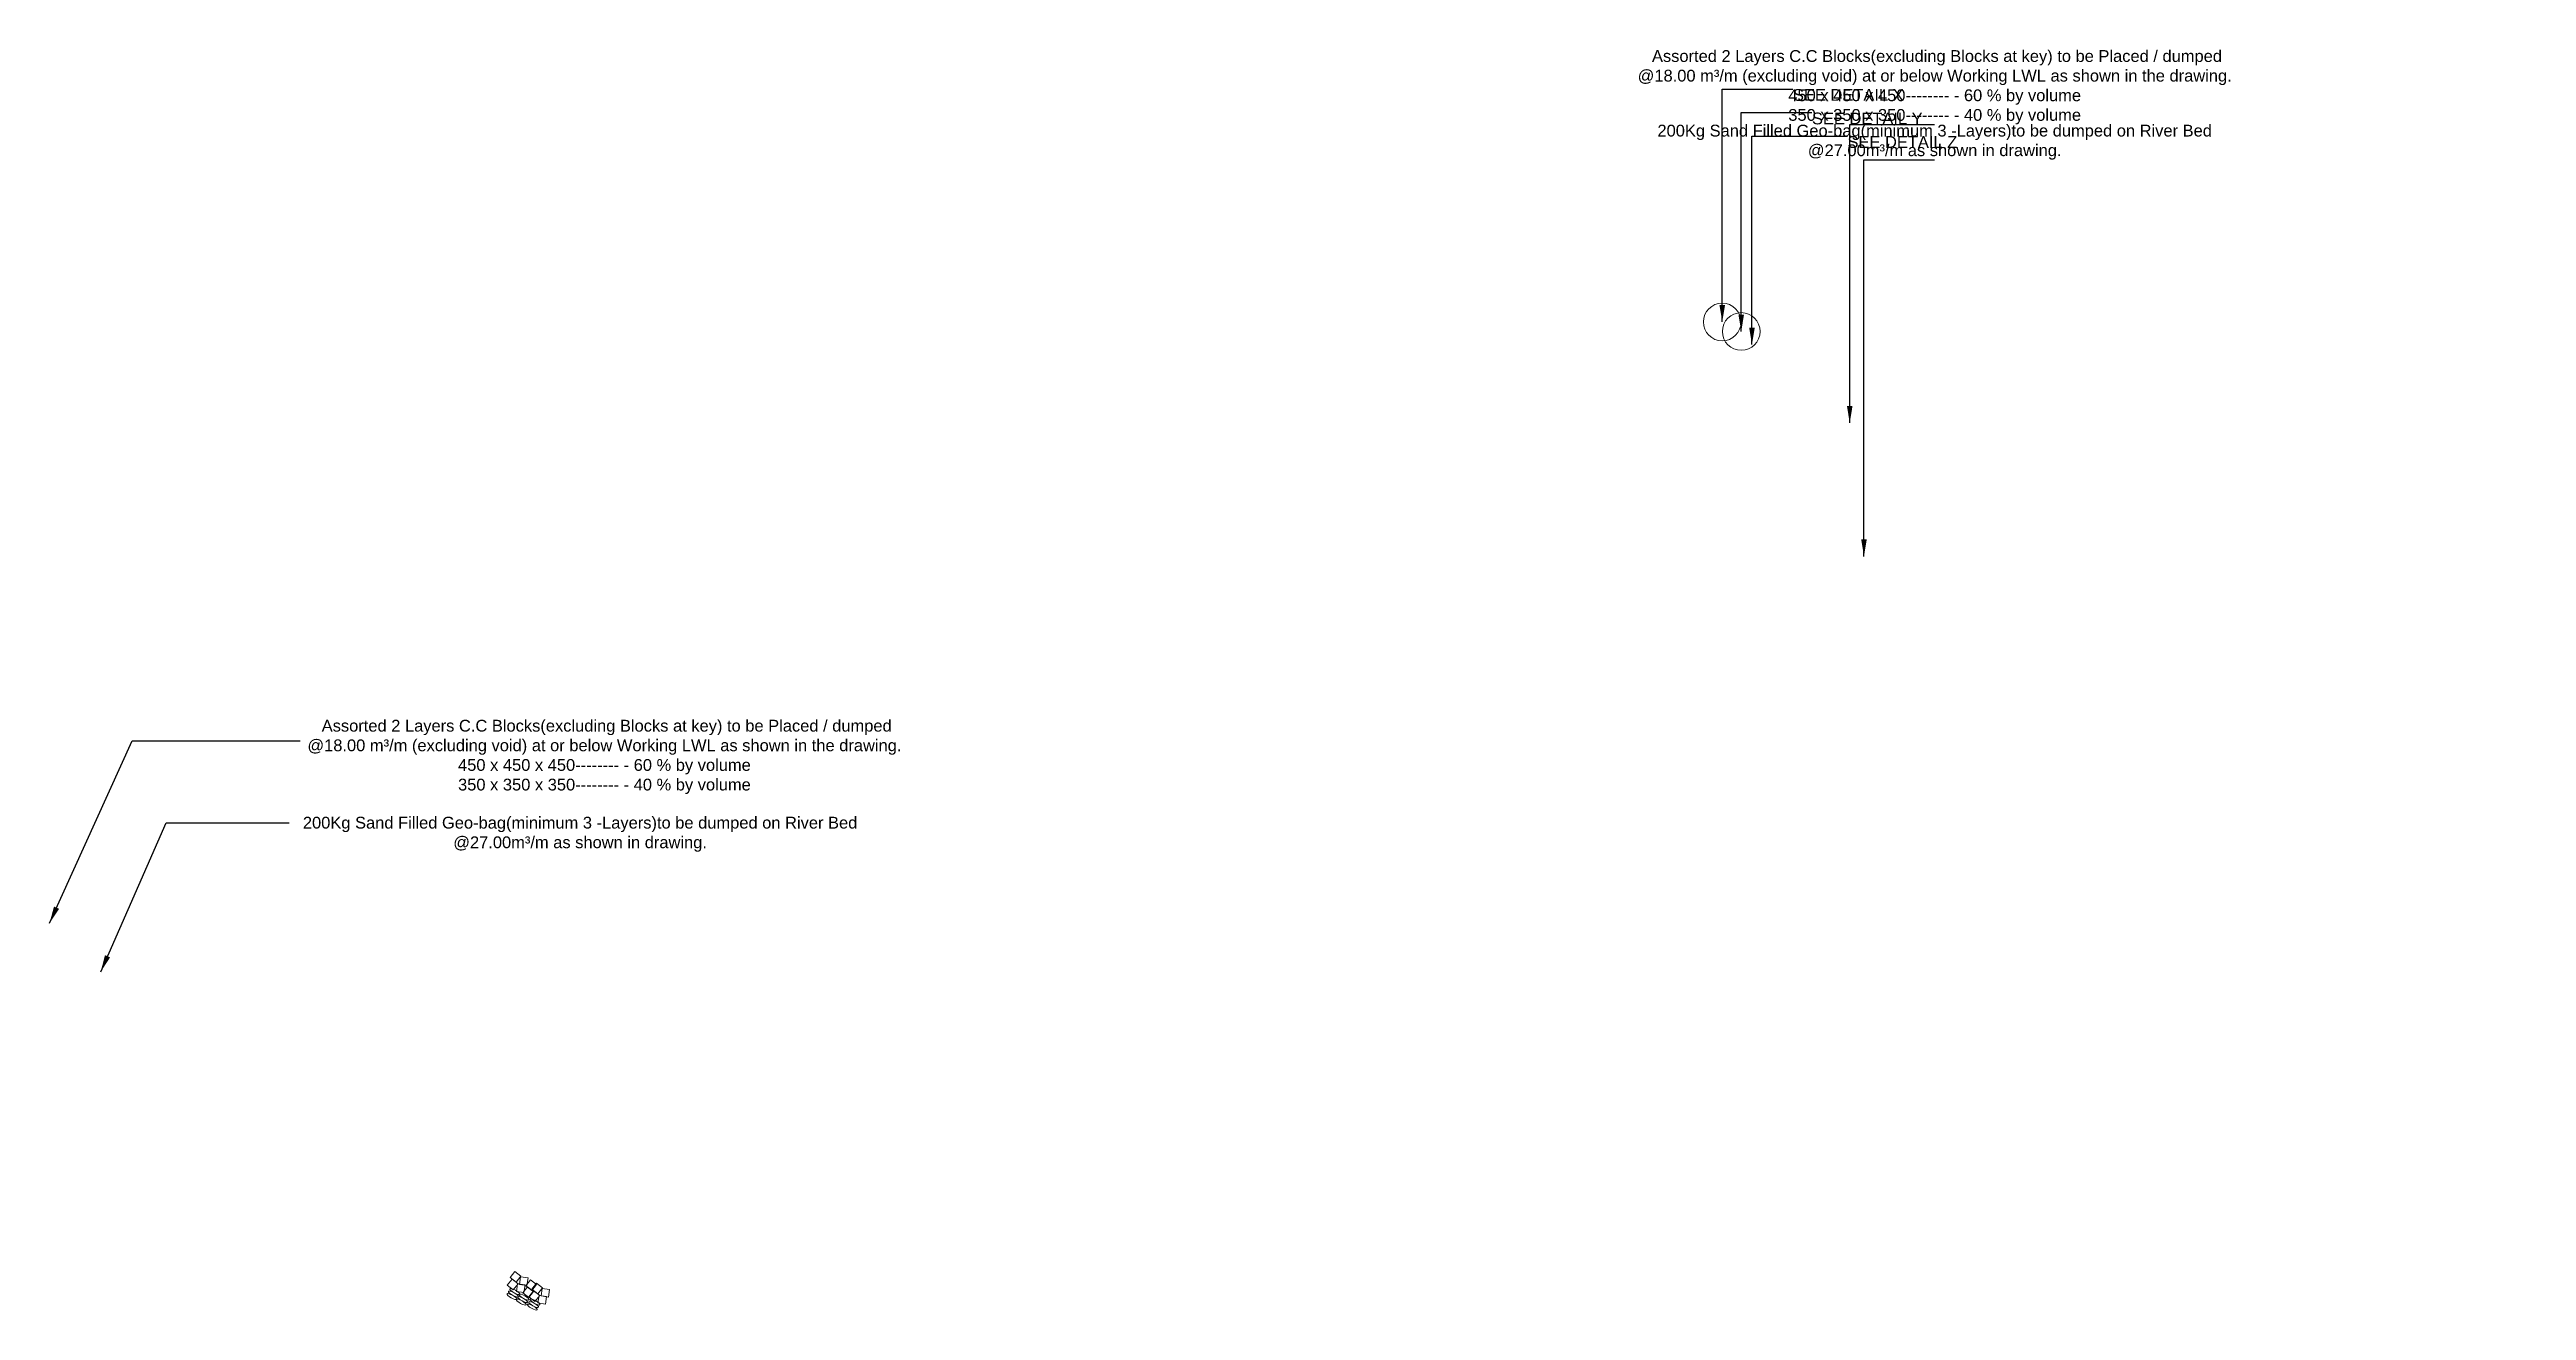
# Model space of a CAD drawing. Header units: inches. Extents: x 89000 to 1304432, y -10828 to 220529.
# Drawn here: x 1293923 to 1304432, y 132163 to 137517 of the extents above; entities that cross this region are included whole.
import ezdxf

# ---------------------------------------------------------------- set-up
doc = ezdxf.new("R2010")
doc.units = ezdxf.units.IN
doc.header["$LTSCALE"] = 7
doc.header["$MEASUREMENT"] = 0
doc.layers.add('Cross Section Labels', color=7, linetype='Continuous', lineweight=9)
doc.layers.add('Long Section Labels', color=7, linetype='Continuous', lineweight=9)
doc.styles.get("Standard").update_dxf_attribs({"font": 'arial.ttf'})
doc.dimstyles.get("Standard").update_dxf_attribs({"dimtxt": 0.18, "dimasz": 0.18, "dimexe": 0.18, "dimexo": 0.0625, "dimgap": 0.09, "dimtad": 0, "dimtih": 1, "dimtoh": 1, "dimdec": 4, "dimzin": 0, "dimdsep": 46, "dimtxsty": 'Standard', "dimcen": 0.09, "dimadec": 0, "dimazin": 0, "dimtfac": 1, "dimtdec": 4, "dimtofl": 0, "dimtmove": 0, "dimatfit": 3, "dimfxl": 1, "dimtolj": 1, "dimtzin": 0, "dimarcsym": 0})

msp = doc.modelspace()

# ---------------------------------------------------------------- texts
at = {"layer": 'Cross Section Labels', "char_height": 50}
for s, insert, attachment_point in [(' Assorted 2 Layers C.C Blocks(excluding Blocks at key) to be Placed / dumped^J@18.00 m³/m (excluding void) at or below Working LWL as shown in the drawing.^J450 x 450 x 450-------- - 60 % by volume^J350 x 350 x 350-------- - 40 % by volume', (1301921.04842, 137198.75197), 8), ('SEE DETAIL X', (1301319.71097, 137348.75197), 1), ('SEE DETAIL Y', (1301400.31097, 137248.75197), 1), ('200Kg Sand Filled Geo-bag(minimum 3 -Layers)to be dumped on River Bed^J@27.00m³/m as shown in drawing.', (1301921.04842, 137048.75197), 8), ('SEE DETAIL Z', (1301551.11097, 137148.75197), 1), (' Assorted 2 Layers C.C Blocks(excluding Blocks at key) to be Placed / dumped^J@18.00 m³/m (excluding void) at or below Working LWL as shown in the drawing.^J450 x 450 x 450-------- - 60 % by volume^J350 x 350 x 350-------- - 40 % by volume', (1296277.00513, 134670.65189), 2), ('200Kg Sand Filled Geo-bag(minimum 3 -Layers)to be dumped on River Bed^J@27.00m³/m as shown in drawing.', (1296173.86669, 134110.55228), 8)]:
    msp.add_mtext(s, dxfattribs=dict(at, insert=insert, attachment_point=attachment_point))

# ---------------------------------------------------------------- linework, layer by layer
at = {"layer": 'Cross Section Labels'}
for centre in [(1301019.71097, 136359.63197), (1301100.31097, 136319.33197)]:
    msp.add_circle(centre, 80, dxfattribs=at)
at = {"layer": 'Long Section Labels'}
for points in [[(1295922.86401, 132308.14705), (1295897.38605, 132328.22837), (1295877.30473, 132302.75041), (1295902.78268, 132282.66909)], [(1295910.51516, 132276.09711), (1295885.0372, 132296.17844), (1295864.95587, 132270.70048), (1295890.43383, 132250.61915)], [(1295940.13291, 132271.37879), (1295908.02583, 132276.01787), (1295903.38675, 132243.91078), (1295935.49384, 132239.2717)], [(1295952.92983, 132301.18861), (1295920.82274, 132305.82768), (1295916.18366, 132273.7206), (1295948.29075, 132269.08152)], [(1295975.90491, 132243.29307), (1295950.42695, 132263.37439), (1295930.34562, 132237.89644), (1295955.82358, 132217.81511)], [(1295988.70182, 132273.10288), (1295963.22386, 132293.18421), (1295943.14253, 132267.70625), (1295968.62049, 132247.62492)], [(1296002.26555, 132226.89914), (1295976.7876, 132246.98046), (1295956.70627, 132221.5025), (1295982.18423, 132201.42118)], [(1296014.61441, 132258.94907), (1295989.13645, 132279.0304), (1295969.05512, 132253.55244), (1295994.53308, 132233.47111)], [(1296031.88331, 132222.18081), (1295999.77623, 132226.81989), (1295995.13715, 132194.7128), (1296027.24423, 132190.07373)], [(1296044.68022, 132251.99063), (1296012.57314, 132256.62971), (1296007.93406, 132224.52262), (1296040.04114, 132219.88354)]]:
    msp.add_lwpolyline(points, close=True, dxfattribs=at)
for centre in [(1295884.60792, 132221.84483), (1295890.59583, 132232.5377), (1295896.58373, 132243.23056), (1295924.32054, 132198.27155), (1295930.30844, 132208.96442), (1295936.29635, 132219.65728), (1295982.53953, 132198.85533), (1295970.56372, 132177.4696), (1295976.55163, 132188.16246)]:
    msp.add_ellipse(centre, major_axis=(20.93286, -11.7222), ratio=0.255, dxfattribs=at)

msp.set_redraw_order([(e.dxf.handle, doc.entitydb.next_handle()) for e in msp.query("TEXT MTEXT ATTDEF DIMENSION ARC_DIMENSION")])  # texts and dimensions are drawn at this point

# ---------------------------------------------------------------- leaders
at = {"layer": 'Cross Section Labels', "annotation_type": 0, "has_hookline": 1, "hookline_direction": 0}
for points, text_width in [([(1301019.71097, 136359.63197), (1301019.71097, 137348.75197), (1301319.62097, 137348.75197)], 466.13233), ([(1301100.31097, 136319.33197), (1301100.31097, 137248.75197), (1301400.22097, 137248.75197)], 466.03001), ([(1301145.81097, 136263.43197), (1301145.81097, 137148.75197), (1301551.02097, 137148.75197)], 460.91405), ([(1301560.58456, 135930.94963), (1301560.58456, 137198.75197), (1301920.95842, 137198.75197)], 2510.77763), ([(1301621.04842, 135364.66033), (1301621.04842, 137048.75197), (1301920.95842, 137048.75197)], 2345.7367)]:
    msp.add_leader(points, dimstyle='Standard', override={"dimasz": 72}, dxfattribs=dict(at, text_width=text_width))
at = {"layer": 'Cross Section Labels'}
for points in [[(1293922.75084, 133807.26088), (1294273.74735, 134581.94493), (1294986.20337, 134581.94493)], [(1294139.90045, 133600.8145), (1294418.0907, 134233.43121), (1294939.72714, 134233.43121)]]:
    msp.add_leader(points, dimstyle='Standard', override={"dimasz": 72}, dxfattribs=at)

doc.saveas('drawing.dxf')
